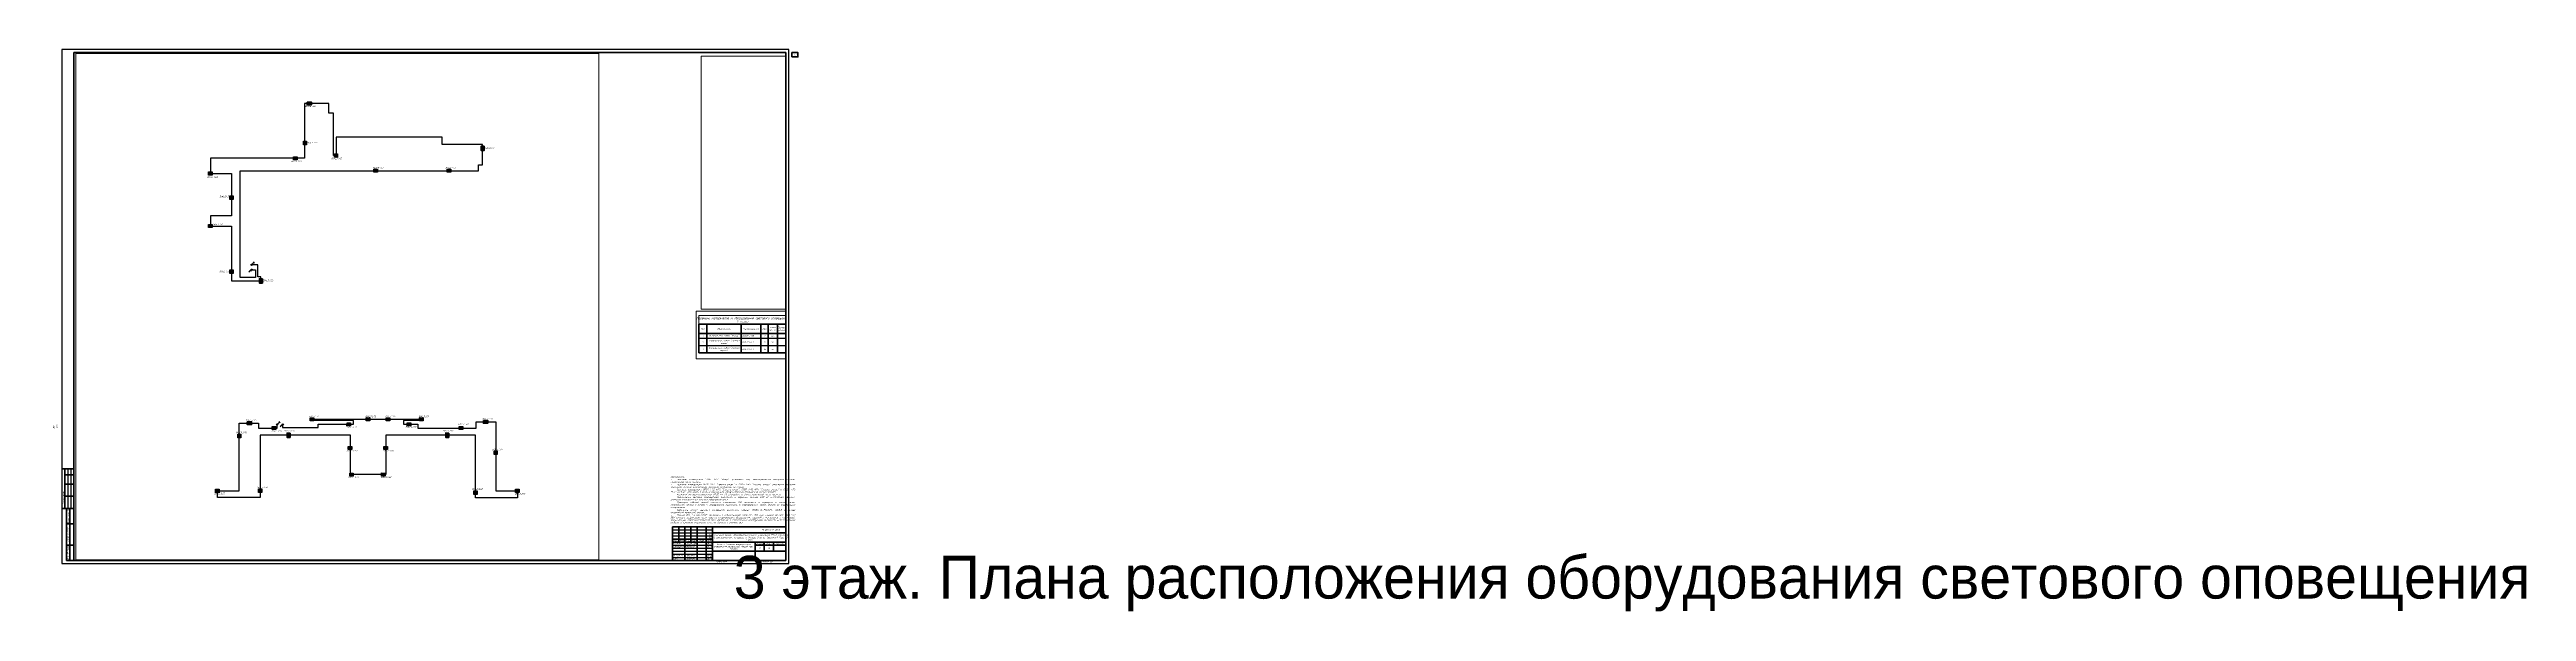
# Paper-space layout '17 Оборудование в запотолочном пространстве на 3 этаже' of a CAD drawing. Extents: x -20 to 4031, y -79 to 841.
# The model-space entities are those that its viewports show. They can reach past a viewport. Long polylines and large blocks are cut down to what shows.
import ezdxf
from ezdxf.enums import TextEntityAlignment as Align

# ---------------------------------------------------------------- set-up
doc = ezdxf.new("R2018")
doc.units = 0
doc.header["$LTSCALE"] = 100
doc.linetypes.add('ACAD_ISO02W100', pattern=[15, 12, -3])
doc.layers.get('Defpoints').update_dxf_attribs({"color": 42})
for name, color, linetype, lineweight in [('00-Штамп', 7, 'Continuous', 0), ('cc_ПС', 6, 'пс  -V-V-V-V-V-V-V-', 30), ('Радио', 5, 'Continuous', 30), ('Текст', 7, 'Continuous', 15)]:
    doc.layers.add(name, color=color, linetype=linetype, lineweight=lineweight)
doc.layers.add('_СОУЭ Оповещение_световое', color=1, linetype='Continuous')
doc.layers.add('ODG - Проводка', color=3, linetype='Continuous')
doc.styles.add('ISOCPEUR', font='isocpeui.ttf', dxfattribs={"height": 250})
doc.styles.add('OlympDesign', font='isocpeui.ttf', dxfattribs={"height": 250})
doc.styles.get("Standard").update_dxf_attribs({"font": 'arial.ttf'})
doc.linetypes.add('пс  -V-V-V-V-V-V-V-', pattern='A,20,-0.2,["V",Standard,S=3,R=0,X=1,Y=-1.5],-5', length=25.2)

# ---------------------------------------------------------------- blocks, each defined once
blk = doc.blocks.new('*U2289')
at = {"linetype": 'Continuous', "lineweight": 25}
for p, q in [((1189, 841), (0, 841)), ((0, 841), (0, 0)), ((1189, 0), (1189, 841)), ((10, 155), (10, 90)), ((15, 155), (15, 90)), ((999, 55), (1064, 55)), ((999, 50), (1064, 50)), ((999, 45), (1064, 45)), ((0, 0), (1189, 0)), ((999, 30), (1064, 30)), ((999, 25), (1064, 25)), ((999, 20), (1064, 20)), ((999, 15), (1064, 15)), ((999, 10), (1064, 10))]:
    blk.add_line(p, q, dxfattribs=at)
at = {"linetype": 'Continuous', "lineweight": 60}
for p, q in [((1184, 836), (20, 836)), ((20, 836), (20, 5)), ((1184, 5), (1184, 836)), ((20, 155), (0, 155)), ((5, 155), (5, 90)), ((20, 145), (5, 145)), ((20, 130), (5, 130)), ((20, 90), (0, 90)), ((20, 110), (5, 110)), ((8, 90), (8, 5)), ((13, 90), (13, 5)), ((8, 65), (20, 65)), ((999, 60), (1184, 60)), ((999, 5), (999, 60)), ((1009, 60), (1009, 35)), ((1019, 60), (1019, 5)), ((1029, 60), (1029, 35)), ((1039, 60), (1039, 5)), ((1054, 60), (1054, 5)), ((1064, 5), (1064, 60)), ((1064, 50), (1184, 50)), ((1184, 5), (1184, 60)), ((8, 30), (20, 30)), ((8, 5), (20, 5)), ((20, 5), (1184, 5)), ((999, 40), (1064, 40)), ((999, 35), (1184, 35)), ((1064, 20), (1184, 20)), ((1134, 35), (1134, 5)), ((1134, 30), (1184, 30)), ((1149, 35), (1149, 20)), ((1164, 35), (1164, 20))]:
    blk.add_line(p, q, dxfattribs=at)
at = {"linetype": 'Continuous', "lineweight": 40}
blk.add_line((1134, 5), (1134, 35), dxfattribs=at)
at = {"lineweight": 60}
blk.add_lwpolyline([(1194, 829), (1204, 829), (1204, 836), (1194, 836)], close=True, dxfattribs=at)
at = {"linetype": 'Continuous', "rotation": 90, "style": 'ISOCPEUR'}
for s, insert, char_height, width, attachment_point in [('20_Главный_специалист_ВК', (-12.5, 176), 2.5, 19, 4), ('01.26', (-12.5, 215), 2.5, 10, 5), ('21_Главный_специалист_ЭОМ', (-7.5, 176), 2.5, 19, 4), ('01.26', (-7.5, 215), 2.5, 10, 5), ('01.26', (-2.5, 215), 2.5, 10, 5), ('Согласовано', (-17.5, 172.5), 3, 35, 5), ('Гл. спец ВК', (-12.5, 156), 2.5, 19, 4), ('Гл. спец ЭОМ', (-7.5, 156), 2.5, 19, 4), ('17_ГАП', (-12.5, 111), 2.5, 19, 4), ('01.26', (-12.5, 150), 2.5, 10, 5), ('19_Главный_конструктор', (-7.5, 111), 2.5, 19, 4), ('01.26', (-7.5, 150), 2.5, 10, 5), ('18_Главный_специалист_ОВ', (-2.5, 111), 2.5, 19, 4), ('01.26', (-2.5, 150), 2.5, 10, 5), ('ГАП', (-12.5, 91), 2.5, 19, 4), ('Гл. констр. ', (-7.5, 91), 2.5, 19, 4), ('Гл. спец ОВ', (-2.5, 91), 2.5, 19, 4), ('Согласовано', (2.5, 107.5), 2.5, 35, 5), ('Взам. инв. №', (10.5, 77.5), 2.5, 25, 5), ('Подп. и дата', (10.5, 47.5), 2.5, 35, 5), ('Инв. № подл.', (10.5, 17.5), 2.5, 25, 5)]:
    blk.add_mtext(s, dxfattribs=dict(at, insert=insert, char_height=char_height, width=width, attachment_point=attachment_point))
at = {"linetype": 'Continuous', "char_height": 2.5, "style": 'ISOCPEUR'}
for s, insert, width, attachment_point in [('Капитальный ремонт общеобразовательного учреждения (ГБОУ «Школа № 429»), расположенного по адресу: г. Москва, 5-ая ул. Соколиной Горы д.14 1 этап', (1124, 42.5), 118.295, 5), ('16-25//Г-Р–СОУЭ', (1174, 55), 110, 6), ('Разраб.', (1000, 32.5), 19, 4), ('Проверил', (1000, 27.5), 19, 4), ('Н. контр.', (1000, 12.5), 19, 4), ('ГИП', (1000, 7.5), 19, 4), ('Силантьев', (1020, 32.5), 19, 4), ('Мурашов', (1020, 27.5), 19, 4), ('Губарева', (1020, 12.5), 19, 4), ('Мурашов', (1020, 7.5), 19, 4), ('06.26', (1055.3, 32.5), 10, 4), ('06.26', (1055.3, 27.5), 10, 4), ('06.26', (1055.3, 12.5), 10, 4), ('06.26', (1055.3, 7.4), 10, 4), ('Копировал', (1078.5, 2.5), 25, 5), ('Р', (1141.5, 25), 15, 5), ('Формат', (1149.5, 2.5), 16, 5)]:
    blk.add_mtext(s, dxfattribs=dict(at, insert=insert, width=width, attachment_point=attachment_point))
at = {"char_height": 2.5, "attachment_point": 5, "style": 'ISOCPEUR'}
for s, insert, width in [('Изм.', (1004, 37.5), 10), ('Кол.уч', (1014, 37.5), 10), ('Лист', (1024, 37.5), 10), ('№док', (1034, 37.5), 10), ('Подп.', (1046.5, 37.5), 15), ('Дата', (1059, 37.5), 10), ('Стадия', (1141.5, 32.5), 15), ('Лист', (1156.5, 32.5), 15), ('Листов', (1174, 32.5), 20)]:
    blk.add_mtext(s, dxfattribs=dict(at, insert=insert, width=width))
at = {"linetype": 'Continuous', "insert": (1099, 27.5), "char_height": 2.5, "width": 68.295, "attachment_point": 5, "line_spacing_factor": 0.8, "style": 'ISOCPEUR'}
blk.add_mtext('Часть 5. Система оповещения и управления эвакуацией людей при пожаре', dxfattribs=at)
at = {"style": 'ISOCPEUR'}
for tag, p in [('Сквозная_нумерация', (1199, 832.5)), ('Форма3_номер_листа', (1156.5, 25)), ('Форма3_количество_листов', (1174, 25))]:
    blk.add_attdef(tag, text='', height=2.5, dxfattribs=at).set_placement(p, align=Align.MIDDLE_CENTER)
blk.add_attdef('Форма3_дополнительный_шифр', text='', height=2.5, dxfattribs=at).set_placement((1174, 55), align=Align.MIDDLE_LEFT)
at = {"lineweight": 30, "flags": 104}
blk.add_attdef('Форма3_наименование_чертежа', text='', height=2.5, dxfattribs=at).set_placement((1099, 12.5), align=Align.MIDDLE_CENTER)
at = {"style": 'ISOCPEUR', "flags": 8}
blk.add_attdef('Формат', (1157.5, 1.5), '', height=2.5, dxfattribs=at)
blk.add_wipeout([(-20, 220), (-0.5, 220), (-0.5, 90), (-20, 90)])
blk = doc.blocks.new('*U148')
at = {"linetype": 'Continuous', "lineweight": 20, "true_color": 0xffffff}
h = blk.add_hatch(color=7, dxfattribs=at)
h.dxf.hatch_style = 1
h.paths.add_polyline_path([(200, -972), (200, 39), (-994, 39), (-994, -972)])
at = {"color": 1, "linetype": 'Continuous', "lineweight": 30}
blk.add_lwpolyline([(-992, 40), (202, 40), (202, -972), (-992, -972)], close=True, dxfattribs=at)
blk.add_lwpolyline([(124, -448, 0, 244, 0), (-364, -448, 0, 0, 0), (-890, -448, 0, 0, 0)], format="xyseb", dxfattribs=at)
at = {"style": 'OlympDesign'}
blk.add_attdef('НУМЕРАЦИЯ', (-1495, 611), '', height=500, dxfattribs=at)
at = {"color": 6, "lineweight": 20, "style": 'OlympDesign', "flags": 1}
for tag, p in [('ПОМЕЩЕНИЕ', (1645, -43)), ('ИД', (2550, -400))]:
    blk.add_attdef(tag, p, '', height=250, dxfattribs=at)
at = {"color": 2, "linetype": 'Continuous', "lineweight": 30, "style": 'OlympDesign', "width": 0.8, "flags": 1}
blk.add_attdef('ID', (2010, -411), '', height=250, dxfattribs=at)
blk = doc.blocks.new('*U149')
at = {"linetype": 'Continuous', "lineweight": 20, "true_color": 0xffffff}
h = blk.add_hatch(color=7, dxfattribs=at)
h.dxf.hatch_style = 1
h.paths.add_polyline_path([(-15, 709), (-15, -223), (1418, -210), (1418, 722)])
at = {"color": 1, "linetype": 'Continuous', "lineweight": 50}
blk.add_lwpolyline([(-15, 709), (1418, 722), (1418, -210), (-15, -223)], close=True, dxfattribs=at)
at = {"color": 1, "linetype": 'Continuous', "lineweight": 30, "insert": (100, 455), "char_height": 300, "attachment_point": 1, "style": 'OlympDesign'}
blk.add_mtext_dynamic_manual_height_columns('ВЫХОД', width=642.49, gutter_width=25, heights=[0], dxfattribs=at)
at = {"style": 'OlympDesign'}
blk.add_attdef('НУМЕРАЦИЯ', (-547, 1004), '', height=500, rotation=90, dxfattribs=at)
at = {"color": 6, "lineweight": 20, "style": 'OlympDesign', "flags": 1}
for tag, p in [('ПОМЕЩЕНИЕ', (1645, -43)), ('ИД', (2550, -400))]:
    blk.add_attdef(tag, p, '', height=250, dxfattribs=at)
blk = doc.blocks.new('*U150')
at = {"linetype": 'Continuous', "lineweight": 20, "true_color": 0xffffff}
h = blk.add_hatch(color=7, dxfattribs=at)
h.dxf.hatch_style = 1
h.paths.add_polyline_path([(200, -972), (200, 39), (-994, 39), (-994, -972)])
at = {"color": 1, "linetype": 'Continuous', "lineweight": 30}
blk.add_lwpolyline([(-992, 40), (202, 40), (202, -972), (-992, -972)], close=True, dxfattribs=at)
blk.add_lwpolyline([(124, -448, 0, 244, 0), (-364, -448, 0, 0, 0), (-890, -448, 0, 0, 0)], format="xyseb", dxfattribs=at)
at = {"style": 'OlympDesign'}
blk.add_attdef('НУМЕРАЦИЯ', (473, 611), '', height=500, dxfattribs=at)
at = {"color": 6, "lineweight": 20, "style": 'OlympDesign', "flags": 1}
for tag, p in [('ПОМЕЩЕНИЕ', (1645, -43)), ('ИД', (2550, -400))]:
    blk.add_attdef(tag, p, '', height=250, dxfattribs=at)
at = {"color": 2, "linetype": 'Continuous', "lineweight": 30, "style": 'OlympDesign', "width": 0.8, "flags": 1}
blk.add_attdef('ID', (2010, -411), '', height=250, dxfattribs=at)
blk = doc.blocks.new('*U151')
at = {"linetype": 'Continuous', "lineweight": 20, "true_color": 0xffffff}
h = blk.add_hatch(color=7, dxfattribs=at)
h.dxf.hatch_style = 1
h.paths.add_polyline_path([(196, -973), (201, 39), (-994, 43), (-998, -968)])
at = {"color": 1, "linetype": 'Continuous', "lineweight": 30}
blk.add_lwpolyline([(-994, 43), (201, 39), (196, -973), (-998, -968)], close=True, dxfattribs=at)
blk.add_lwpolyline([(-889, -440, 0, 244, 0), (-401, -442, 0, 0, 0), (125, -444, 0, 0, 0)], format="xyseb", dxfattribs=at)
at = {"color": 6, "lineweight": 20, "style": 'OlympDesign', "flags": 1}
for tag, p in [('ПОМЕЩЕНИЕ', (1643, -44)), ('ИД', (2549, -401))]:
    blk.add_attdef(tag, p, '', height=250, dxfattribs=at)
at = {"style": 'OlympDesign'}
blk.add_attdef('НУМЕРАЦИЯ', (-1228, -1671), '', height=500, dxfattribs=at)
at = {"color": 2, "linetype": 'Continuous', "lineweight": 30, "style": 'OlympDesign', "width": 0.8, "flags": 1}
blk.add_attdef('ID', (2008, -419), '', height=250, rotation=359.768573, dxfattribs=at)
blk = doc.blocks.new('*U152')
at = {"linetype": 'Continuous', "lineweight": 20, "true_color": 0xffffff}
h = blk.add_hatch(color=7, dxfattribs=at)
h.dxf.hatch_style = 1
h.paths.add_polyline_path([(-15, 709), (-15, -223), (1418, -210), (1418, 722)])
at = {"color": 1, "linetype": 'Continuous', "lineweight": 50}
blk.add_lwpolyline([(-15, 709), (1418, 722), (1418, -210), (-15, -223)], close=True, dxfattribs=at)
at = {"color": 1, "linetype": 'Continuous', "lineweight": 30, "insert": (100, 455), "char_height": 300, "attachment_point": 1, "style": 'OlympDesign'}
blk.add_mtext_dynamic_manual_height_columns('ВЫХОД', width=642.49, gutter_width=25, heights=[0], dxfattribs=at)
at = {"style": 'OlympDesign'}
blk.add_attdef('НУМЕРАЦИЯ', (-527, -1142), '', height=500, rotation=90, dxfattribs=at)
at = {"color": 6, "lineweight": 20, "style": 'OlympDesign', "flags": 1}
for tag, p in [('ПОМЕЩЕНИЕ', (1645, -43)), ('ИД', (2550, -400))]:
    blk.add_attdef(tag, p, '', height=250, dxfattribs=at)
blk = doc.blocks.new('*U158')
at = {"linetype": 'Continuous', "lineweight": 20, "true_color": 0xffffff}
h = blk.add_hatch(color=7, dxfattribs=at)
h.dxf.hatch_style = 1
h.paths.add_polyline_path([(200, -972), (200, 39), (-994, 39), (-994, -972)])
at = {"color": 1, "linetype": 'Continuous', "lineweight": 30}
blk.add_lwpolyline([(-992, 40), (202, 40), (202, -972), (-992, -972)], close=True, dxfattribs=at)
blk.add_lwpolyline([(124, -448, 0, 244, 0), (-364, -448, 0, 0, 0), (-890, -448, 0, 0, 0)], format="xyseb", dxfattribs=at)
at = {"color": 6, "lineweight": 20, "style": 'OlympDesign', "flags": 1}
for tag, p in [('ПОМЕЩЕНИЕ', (1645, -43)), ('ИД', (2550, -400))]:
    blk.add_attdef(tag, p, '', height=250, dxfattribs=at)
at = {"style": 'OlympDesign'}
blk.add_attdef('НУМЕРАЦИЯ', (-1408, -1565), '', height=500, dxfattribs=at)
at = {"color": 2, "linetype": 'Continuous', "lineweight": 30, "style": 'OlympDesign', "width": 0.8, "flags": 1}
blk.add_attdef('ID', (2010, -411), '', height=250, dxfattribs=at)
blk = doc.blocks.new('*U154')
at = {"linetype": 'Continuous', "lineweight": 20, "true_color": 0xffffff}
h = blk.add_hatch(color=7, dxfattribs=at)
h.dxf.hatch_style = 1
h.paths.add_polyline_path([(196, -973), (201, 39), (-994, 43), (-998, -968)])
at = {"color": 1, "linetype": 'Continuous', "lineweight": 30}
blk.add_lwpolyline([(-994, 43), (201, 39), (196, -973), (-998, -968)], close=True, dxfattribs=at)
blk.add_lwpolyline([(-889, -440, 0, 244, 0), (-401, -442, 0, 0, 0), (125, -444, 0, 0, 0)], format="xyseb", dxfattribs=at)
at = {"style": 'OlympDesign'}
blk.add_attdef('НУМЕРАЦИЯ', (-1228, 227), '', height=500, dxfattribs=at)
at = {"color": 6, "lineweight": 20, "style": 'OlympDesign', "flags": 1}
for tag, p in [('ПОМЕЩЕНИЕ', (1643, -44)), ('ИД', (2549, -401))]:
    blk.add_attdef(tag, p, '', height=250, dxfattribs=at)
at = {"color": 2, "linetype": 'Continuous', "lineweight": 30, "style": 'OlympDesign', "width": 0.8, "flags": 1}
blk.add_attdef('ID', (2008, -419), '', height=250, rotation=359.768573, dxfattribs=at)
blk = doc.blocks.new('*U155')
at = {"linetype": 'Continuous', "lineweight": 20, "true_color": 0xffffff}
h = blk.add_hatch(color=7, dxfattribs=at)
h.dxf.hatch_style = 1
h.paths.add_polyline_path([(200, -972), (200, 39), (-994, 39), (-994, -972)])
at = {"color": 1, "linetype": 'Continuous', "lineweight": 30}
blk.add_lwpolyline([(-992, 40), (202, 40), (202, -972), (-992, -972)], close=True, dxfattribs=at)
blk.add_lwpolyline([(124, -448, 0, 244, 0), (-364, -448, 0, 0, 0), (-890, -448, 0, 0, 0)], format="xyseb", dxfattribs=at)
at = {"style": 'OlympDesign'}
blk.add_attdef('НУМЕРАЦИЯ', (-1495, 272), '', height=500, dxfattribs=at)
at = {"color": 6, "lineweight": 20, "style": 'OlympDesign', "flags": 1}
for tag, p in [('ПОМЕЩЕНИЕ', (1645, -43)), ('ИД', (2550, -400))]:
    blk.add_attdef(tag, p, '', height=250, dxfattribs=at)
at = {"color": 2, "linetype": 'Continuous', "lineweight": 30, "style": 'OlympDesign', "width": 0.8, "flags": 1}
blk.add_attdef('ID', (2010, -411), '', height=250, dxfattribs=at)
blk = doc.blocks.new('*U156')
at = {"linetype": 'Continuous', "lineweight": 20, "true_color": 0xffffff}
h = blk.add_hatch(color=7, dxfattribs=at)
h.dxf.hatch_style = 1
h.paths.add_polyline_path([(196, -973), (201, 39), (-994, 43), (-998, -968)])
at = {"color": 1, "linetype": 'Continuous', "lineweight": 30}
blk.add_lwpolyline([(-994, 43), (201, 39), (196, -973), (-998, -968)], close=True, dxfattribs=at)
blk.add_lwpolyline([(-889, -440, 0, 244, 0), (-401, -442, 0, 0, 0), (125, -444, 0, 0, 0)], format="xyseb", dxfattribs=at)
at = {"color": 6, "lineweight": 20, "style": 'OlympDesign', "flags": 1}
for tag, p in [('ПОМЕЩЕНИЕ', (1643, -44)), ('ИД', (2549, -401))]:
    blk.add_attdef(tag, p, '', height=250, dxfattribs=at)
at = {"style": 'OlympDesign'}
blk.add_attdef('НУМЕРАЦИЯ', (-1228, -1595), '', height=500, dxfattribs=at)
at = {"color": 2, "linetype": 'Continuous', "lineweight": 30, "style": 'OlympDesign', "width": 0.8, "flags": 1}
blk.add_attdef('ID', (2008, -419), '', height=250, rotation=359.768573, dxfattribs=at)
blk = doc.blocks.new('*U157')
at = {"linetype": 'Continuous', "lineweight": 20, "true_color": 0xffffff}
h = blk.add_hatch(color=7, dxfattribs=at)
h.dxf.hatch_style = 1
h.paths.add_polyline_path([(200, -972), (200, 39), (-994, 39), (-994, -972)])
at = {"color": 1, "linetype": 'Continuous', "lineweight": 30}
blk.add_lwpolyline([(-992, 40), (202, 40), (202, -972), (-992, -972)], close=True, dxfattribs=at)
blk.add_lwpolyline([(124, -448, 0, 244, 0), (-364, -448, 0, 0, 0), (-890, -448, 0, 0, 0)], format="xyseb", dxfattribs=at)
at = {"color": 6, "lineweight": 20, "style": 'OlympDesign', "flags": 1}
for tag, p in [('ПОМЕЩЕНИЕ', (1645, -43)), ('ИД', (2550, -400))]:
    blk.add_attdef(tag, p, '', height=250, dxfattribs=at)
at = {"style": 'OlympDesign'}
blk.add_attdef('НУМЕРАЦИЯ', (-1495, -1557), '', height=500, dxfattribs=at)
at = {"color": 2, "linetype": 'Continuous', "lineweight": 30, "style": 'OlympDesign', "width": 0.8, "flags": 1}
blk.add_attdef('ID', (2010, -411), '', height=250, dxfattribs=at)
blk = doc.blocks.new('*U165')
at = {"linetype": 'Continuous', "lineweight": 20, "true_color": 0xffffff}
h = blk.add_hatch(color=7, dxfattribs=at)
h.dxf.hatch_style = 1
h.paths.add_polyline_path([(-15, 709), (-15, -223), (1418, -210), (1418, 722)])
at = {"color": 1, "linetype": 'Continuous', "lineweight": 50}
blk.add_lwpolyline([(-15, 709), (1418, 722), (1418, -210), (-15, -223)], close=True, dxfattribs=at)
at = {"color": 1, "linetype": 'Continuous', "lineweight": 30, "insert": (100, 455), "char_height": 300, "attachment_point": 1, "style": 'OlympDesign'}
blk.add_mtext_dynamic_manual_height_columns('ВЫХОД', width=642.49, gutter_width=25, heights=[0], dxfattribs=at)
at = {"style": 'OlympDesign'}
blk.add_attdef('НУМЕРАЦИЯ', (908, 798), '', height=500, rotation=90, dxfattribs=at)
at = {"color": 6, "lineweight": 20, "style": 'OlympDesign', "flags": 1}
for tag, p in [('ПОМЕЩЕНИЕ', (1645, -43)), ('ИД', (2550, -400))]:
    blk.add_attdef(tag, p, '', height=250, dxfattribs=at)
blk = doc.blocks.new('*U162')
at = {"linetype": 'Continuous', "lineweight": 20, "true_color": 0xffffff}
h = blk.add_hatch(color=7, dxfattribs=at)
h.dxf.hatch_style = 1
h.paths.add_polyline_path([(-15, 709), (-15, -223), (1418, -210), (1418, 722)])
at = {"color": 1, "linetype": 'Continuous', "lineweight": 50}
blk.add_lwpolyline([(-15, 709), (1418, 722), (1418, -210), (-15, -223)], close=True, dxfattribs=at)
at = {"color": 1, "linetype": 'Continuous', "lineweight": 30, "insert": (100, 455), "char_height": 300, "attachment_point": 1, "style": 'OlympDesign'}
blk.add_mtext_dynamic_manual_height_columns('ВЫХОД', width=642.49, gutter_width=25, heights=[0], dxfattribs=at)
at = {"style": 'OlympDesign'}
blk.add_attdef('НУМЕРАЦИЯ', (-683, -914), '', height=500, rotation=90, dxfattribs=at)
at = {"color": 6, "lineweight": 20, "style": 'OlympDesign', "flags": 1}
for tag, p in [('ПОМЕЩЕНИЕ', (1645, -43)), ('ИД', (2550, -400))]:
    blk.add_attdef(tag, p, '', height=250, dxfattribs=at)
blk = doc.blocks.new('*U228')
at = {"linetype": 'Continuous', "lineweight": 20, "true_color": 0xffffff}
h = blk.add_hatch(color=7, dxfattribs=at)
h.dxf.hatch_style = 1
h.paths.add_polyline_path([(-15, 709), (-15, -223), (1418, -210), (1418, 722)])
at = {"color": 1, "linetype": 'Continuous', "lineweight": 50}
blk.add_lwpolyline([(-15, 709), (1418, 722), (1418, -210), (-15, -223)], close=True, dxfattribs=at)
at = {"color": 1, "linetype": 'Continuous', "lineweight": 30, "insert": (100, 455), "char_height": 300, "attachment_point": 1, "style": 'OlympDesign'}
blk.add_mtext_dynamic_manual_height_columns('ВЫХОД', width=642.49, gutter_width=25, heights=[0], dxfattribs=at)
at = {"style": 'OlympDesign'}
blk.add_attdef('НУМЕРАЦИЯ', (802, 866), '', height=500, rotation=90, dxfattribs=at)
at = {"color": 6, "lineweight": 20, "style": 'OlympDesign', "flags": 1}
for tag, p in [('ПОМЕЩЕНИЕ', (1645, -43)), ('ИД', (2550, -400))]:
    blk.add_attdef(tag, p, '', height=250, dxfattribs=at)
blk = doc.blocks.new('*U230')
at = {"linetype": 'Continuous', "lineweight": 20, "true_color": 0xffffff}
h = blk.add_hatch(color=7, dxfattribs=at)
h.dxf.hatch_style = 1
h.paths.add_polyline_path([(200, -972), (200, 39), (-994, 39), (-994, -972)])
at = {"color": 1, "linetype": 'Continuous', "lineweight": 30}
blk.add_lwpolyline([(-992, 40), (202, 40), (202, -972), (-992, -972)], close=True, dxfattribs=at)
blk.add_lwpolyline([(124, -448, 0, 244, 0), (-364, -448, 0, 0, 0), (-890, -448, 0, 0, 0)], format="xyseb", dxfattribs=at)
at = {"style": 'OlympDesign'}
blk.add_attdef('НУМЕРАЦИЯ', (404, -158), '', height=500, dxfattribs=at)
at = {"color": 6, "lineweight": 20, "style": 'OlympDesign', "flags": 1}
for tag, p in [('ПОМЕЩЕНИЕ', (1645, -43)), ('ИД', (2550, -400))]:
    blk.add_attdef(tag, p, '', height=250, dxfattribs=at)
at = {"color": 2, "linetype": 'Continuous', "lineweight": 30, "style": 'OlympDesign', "width": 0.8, "flags": 1}
blk.add_attdef('ID', (2010, -411), '', height=250, dxfattribs=at)
blk = doc.blocks.new('*U232')
at = {"linetype": 'Continuous', "lineweight": 20, "true_color": 0xffffff}
h = blk.add_hatch(color=7, dxfattribs=at)
h.dxf.hatch_style = 1
h.paths.add_polyline_path([(200, -972), (200, 39), (-994, 39), (-994, -972)])
at = {"color": 1, "linetype": 'Continuous', "lineweight": 30}
blk.add_lwpolyline([(-992, 40), (202, 40), (202, -972), (-992, -972)], close=True, dxfattribs=at)
blk.add_lwpolyline([(124, -448, 0, 244, 0), (-364, -448, 0, 0, 0), (-890, -448, 0, 0, 0)], format="xyseb", dxfattribs=at)
at = {"color": 6, "lineweight": 20, "style": 'OlympDesign', "flags": 1}
for tag, p in [('ПОМЕЩЕНИЕ', (1645, -43)), ('ИД', (2550, -400))]:
    blk.add_attdef(tag, p, '', height=250, dxfattribs=at)
at = {"style": 'OlympDesign'}
blk.add_attdef('НУМЕРАЦИЯ', (-1474, -1893), '', height=500, dxfattribs=at)
at = {"color": 2, "linetype": 'Continuous', "lineweight": 30, "style": 'OlympDesign', "width": 0.8, "flags": 1}
blk.add_attdef('ID', (2010, -411), '', height=250, dxfattribs=at)
blk = doc.blocks.new('*U231')
at = {"linetype": 'Continuous', "lineweight": 20, "true_color": 0xffffff}
h = blk.add_hatch(color=7, dxfattribs=at)
h.dxf.hatch_style = 1
h.paths.add_polyline_path([(200, -972), (200, 39), (-994, 39), (-994, -972)])
at = {"color": 1, "linetype": 'Continuous', "lineweight": 30}
blk.add_lwpolyline([(-992, 40), (202, 40), (202, -972), (-992, -972)], close=True, dxfattribs=at)
blk.add_lwpolyline([(124, -448, 0, 244, 0), (-364, -448, 0, 0, 0), (-890, -448, 0, 0, 0)], format="xyseb", dxfattribs=at)
at = {"color": 6, "lineweight": 20, "style": 'OlympDesign', "flags": 1}
for tag, p in [('ПОМЕЩЕНИЕ', (1645, -43)), ('ИД', (2550, -400))]:
    blk.add_attdef(tag, p, '', height=250, dxfattribs=at)
at = {"style": 'OlympDesign'}
blk.add_attdef('НУМЕРАЦИЯ', (-566, -4381), '', height=500, dxfattribs=at)
at = {"color": 2, "linetype": 'Continuous', "lineweight": 30, "style": 'OlympDesign', "width": 0.8, "flags": 1}
blk.add_attdef('ID', (2010, -411), '', height=250, dxfattribs=at)
blk = doc.blocks.new('*U229')
at = {"linetype": 'Continuous', "lineweight": 20, "true_color": 0xffffff}
h = blk.add_hatch(color=7, dxfattribs=at)
h.dxf.hatch_style = 1
h.paths.add_polyline_path([(200, -972), (200, 39), (-994, 39), (-994, -972)])
at = {"color": 1, "linetype": 'Continuous', "lineweight": 30}
blk.add_lwpolyline([(-992, 40), (202, 40), (202, -972), (-992, -972)], close=True, dxfattribs=at)
blk.add_lwpolyline([(124, -448, 0, 244, 0), (-364, -448, 0, 0, 0), (-890, -448, 0, 0, 0)], format="xyseb", dxfattribs=at)
at = {"color": 6, "lineweight": 20, "style": 'OlympDesign', "flags": 1}
for tag, p in [('ПОМЕЩЕНИЕ', (1645, -43)), ('ИД', (2550, -400))]:
    blk.add_attdef(tag, p, '', height=250, dxfattribs=at)
at = {"style": 'OlympDesign'}
blk.add_attdef('НУМЕРАЦИЯ', (-243, -4406), '', height=500, dxfattribs=at)
at = {"color": 2, "linetype": 'Continuous', "lineweight": 30, "style": 'OlympDesign', "width": 0.8, "flags": 1}
blk.add_attdef('ID', (2010, -411), '', height=250, dxfattribs=at)
blk = doc.blocks.new('*U234')
at = {"linetype": 'Continuous', "lineweight": 20, "true_color": 0xffffff}
h = blk.add_hatch(color=7, dxfattribs=at)
h.dxf.hatch_style = 1
h.paths.add_polyline_path([(200, -972), (200, 39), (-994, 39), (-994, -972)])
at = {"color": 1, "linetype": 'Continuous', "lineweight": 30}
blk.add_lwpolyline([(-992, 40), (202, 40), (202, -972), (-992, -972)], close=True, dxfattribs=at)
blk.add_lwpolyline([(124, -448, 0, 244, 0), (-364, -448, 0, 0, 0), (-890, -448, 0, 0, 0)], format="xyseb", dxfattribs=at)
at = {"color": 6, "lineweight": 20, "style": 'OlympDesign', "flags": 1}
for tag, p in [('ПОМЕЩЕНИЕ', (1645, -43)), ('ИД', (2550, -400))]:
    blk.add_attdef(tag, p, '', height=250, dxfattribs=at)
at = {"style": 'OlympDesign'}
blk.add_attdef('НУМЕРАЦИЯ', (-569, -1109), '', height=500, dxfattribs=at)
at = {"color": 2, "linetype": 'Continuous', "lineweight": 30, "style": 'OlympDesign', "width": 0.8, "flags": 1}
blk.add_attdef('ID', (2010, -411), '', height=250, dxfattribs=at)
blk = doc.blocks.new('*U235')
at = {"linetype": 'Continuous', "lineweight": 20, "true_color": 0xffffff}
h = blk.add_hatch(color=7, dxfattribs=at)
h.dxf.hatch_style = 1
h.paths.add_polyline_path([(200, -972), (200, 39), (-994, 39), (-994, -972)])
at = {"color": 1, "linetype": 'Continuous', "lineweight": 30}
blk.add_lwpolyline([(-992, 40), (202, 40), (202, -972), (-992, -972)], close=True, dxfattribs=at)
blk.add_lwpolyline([(124, -448, 0, 244, 0), (-364, -448, 0, 0, 0), (-890, -448, 0, 0, 0)], format="xyseb", dxfattribs=at)
at = {"style": 'OlympDesign'}
blk.add_attdef('НУМЕРАЦИЯ', (-1622, 1062), '', height=500, dxfattribs=at)
at = {"color": 6, "lineweight": 20, "style": 'OlympDesign', "flags": 1}
for tag, p in [('ПОМЕЩЕНИЕ', (1645, -43)), ('ИД', (2550, -400))]:
    blk.add_attdef(tag, p, '', height=250, dxfattribs=at)
at = {"color": 2, "linetype": 'Continuous', "lineweight": 30, "style": 'OlympDesign', "width": 0.8, "flags": 1}
blk.add_attdef('ID', (2010, -411), '', height=250, dxfattribs=at)
blk = doc.blocks.new('*U233')
at = {"linetype": 'Continuous', "lineweight": 20, "true_color": 0xffffff}
h = blk.add_hatch(color=7, dxfattribs=at)
h.dxf.hatch_style = 1
h.paths.add_polyline_path([(200, -972), (200, 39), (-994, 39), (-994, -972)])
at = {"color": 1, "linetype": 'Continuous', "lineweight": 30}
blk.add_lwpolyline([(-992, 40), (202, 40), (202, -972), (-992, -972)], close=True, dxfattribs=at)
blk.add_lwpolyline([(124, -448, 0, 244, 0), (-364, -448, 0, 0, 0), (-890, -448, 0, 0, 0)], format="xyseb", dxfattribs=at)
at = {"color": 6, "lineweight": 20, "style": 'OlympDesign', "flags": 1}
for tag, p in [('ПОМЕЩЕНИЕ', (1645, -43)), ('ИД', (2550, -400))]:
    blk.add_attdef(tag, p, '', height=250, dxfattribs=at)
at = {"style": 'OlympDesign'}
blk.add_attdef('НУМЕРАЦИЯ', (-1751, -1698), '', height=500, dxfattribs=at)
at = {"color": 2, "linetype": 'Continuous', "lineweight": 30, "style": 'OlympDesign', "width": 0.8, "flags": 1}
blk.add_attdef('ID', (2010, -411), '', height=250, dxfattribs=at)
blk = doc.blocks.new('*U120')
at = {"layer": 'ODG - Проводка'}
h = blk.add_hatch(color=0, dxfattribs=at)
edge = h.paths.add_edge_path()
edge.add_arc((0, 0), 50, 0, 360)
at = {"layer": 'ODG - Проводка', "color": 0}
for points in [[(0, 0), (212, 212)], [(35, 35), (85, 122)], [(35, 35), (122, 85)]]:
    blk.add_lwpolyline(points, dxfattribs=at)
blk.add_circle((0, 0), 50, dxfattribs=at)
blk = doc.blocks.new('*U181')
at = {"linetype": 'Continuous', "lineweight": 20, "true_color": 0xffffff}
h = blk.add_hatch(color=7, dxfattribs=at)
h.dxf.hatch_style = 1
h.paths.add_polyline_path([(200, -972), (200, 39), (-994, 39), (-994, -972)])
at = {"color": 1, "linetype": 'Continuous', "lineweight": 30}
blk.add_lwpolyline([(-992, 40), (202, 40), (202, -972), (-992, -972)], close=True, dxfattribs=at)
blk.add_lwpolyline([(124, -448, 0, 244, 0), (-364, -448, 0, 0, 0), (-890, -448, 0, 0, 0)], format="xyseb", dxfattribs=at)
at = {"color": 6, "lineweight": 20, "style": 'OlympDesign', "flags": 1}
for tag, p in [('ПОМЕЩЕНИЕ', (1645, -43)), ('ИД', (2550, -400))]:
    blk.add_attdef(tag, p, '', height=250, dxfattribs=at)
at = {"style": 'OlympDesign'}
blk.add_attdef('НУМЕРАЦИЯ', (-1495, -1640), '', height=500, dxfattribs=at)
at = {"color": 2, "linetype": 'Continuous', "lineweight": 30, "style": 'OlympDesign', "width": 0.8, "flags": 1}
blk.add_attdef('ID', (2010, -411), '', height=250, dxfattribs=at)
blk = doc.blocks.new('*U180')
at = {"linetype": 'Continuous', "lineweight": 20, "true_color": 0xffffff}
h = blk.add_hatch(color=7, dxfattribs=at)
h.dxf.hatch_style = 1
h.paths.add_polyline_path([(196, -973), (201, 39), (-994, 43), (-998, -968)])
at = {"color": 1, "linetype": 'Continuous', "lineweight": 30}
blk.add_lwpolyline([(-994, 43), (201, 39), (196, -973), (-998, -968)], close=True, dxfattribs=at)
blk.add_lwpolyline([(-889, -440, 0, 244, 0), (-401, -442, 0, 0, 0), (125, -444, 0, 0, 0)], format="xyseb", dxfattribs=at)
at = {"color": 6, "lineweight": 20, "style": 'OlympDesign', "flags": 1}
for tag, p in [('ПОМЕЩЕНИЕ', (1643, -44)), ('ИД', (2549, -401))]:
    blk.add_attdef(tag, p, '', height=250, dxfattribs=at)
at = {"style": 'OlympDesign'}
blk.add_attdef('НУМЕРАЦИЯ', (-1228, -1559), '', height=500, dxfattribs=at)
at = {"color": 2, "linetype": 'Continuous', "lineweight": 30, "style": 'OlympDesign', "width": 0.8, "flags": 1}
blk.add_attdef('ID', (2008, -419), '', height=250, rotation=359.768573, dxfattribs=at)
blk = doc.blocks.new('*U183')
at = {"linetype": 'Continuous', "lineweight": 20, "true_color": 0xffffff}
h = blk.add_hatch(color=7, dxfattribs=at)
h.dxf.hatch_style = 1
h.paths.add_polyline_path([(196, -973), (201, 39), (-994, 43), (-998, -968)])
at = {"color": 1, "linetype": 'Continuous', "lineweight": 30}
blk.add_lwpolyline([(-994, 43), (201, 39), (196, -973), (-998, -968)], close=True, dxfattribs=at)
blk.add_lwpolyline([(-889, -440, 0, 244, 0), (-401, -442, 0, 0, 0), (125, -444, 0, 0, 0)], format="xyseb", dxfattribs=at)
at = {"color": 6, "lineweight": 20, "style": 'OlympDesign', "flags": 1}
for tag, p in [('ПОМЕЩЕНИЕ', (1643, -44)), ('ИД', (2549, -401))]:
    blk.add_attdef(tag, p, '', height=250, dxfattribs=at)
at = {"style": 'OlympDesign'}
blk.add_attdef('НУМЕРАЦИЯ', (-1228, -1580), '', height=500, dxfattribs=at)
at = {"color": 2, "linetype": 'Continuous', "lineweight": 30, "style": 'OlympDesign', "width": 0.8, "flags": 1}
blk.add_attdef('ID', (2008, -419), '', height=250, rotation=359.768573, dxfattribs=at)
blk = doc.blocks.new('*U182')
at = {"linetype": 'Continuous', "lineweight": 20, "true_color": 0xffffff}
h = blk.add_hatch(color=7, dxfattribs=at)
h.dxf.hatch_style = 1
h.paths.add_polyline_path([(200, -972), (200, 39), (-994, 39), (-994, -972)])
at = {"color": 1, "linetype": 'Continuous', "lineweight": 30}
blk.add_lwpolyline([(-992, 40), (202, 40), (202, -972), (-992, -972)], close=True, dxfattribs=at)
blk.add_lwpolyline([(124, -448, 0, 244, 0), (-364, -448, 0, 0, 0), (-890, -448, 0, 0, 0)], format="xyseb", dxfattribs=at)
at = {"color": 6, "lineweight": 20, "style": 'OlympDesign', "flags": 1}
for tag, p in [('ПОМЕЩЕНИЕ', (1645, -43)), ('ИД', (2550, -400))]:
    blk.add_attdef(tag, p, '', height=250, dxfattribs=at)
at = {"style": 'OlympDesign'}
blk.add_attdef('НУМЕРАЦИЯ', (-1495, -1597), '', height=500, dxfattribs=at)
at = {"color": 2, "linetype": 'Continuous', "lineweight": 30, "style": 'OlympDesign', "width": 0.8, "flags": 1}
blk.add_attdef('ID', (2010, -411), '', height=250, dxfattribs=at)
blk = doc.blocks.new('*U118')
at = {"layer": 'ODG - Проводка'}
h = blk.add_hatch(color=0, dxfattribs=at)
edge = h.paths.add_edge_path()
edge.add_arc((0, 0), 50, 0, 360)
at = {"layer": 'ODG - Проводка', "color": 0}
for points in [[(-212, -212), (0, 0)], [(-212, -212), (-162, -126)], [(-212, -212), (-126, -162)]]:
    blk.add_lwpolyline(points, dxfattribs=at)
blk.add_circle((0, 0), 50, dxfattribs=at)
blk = doc.blocks.new('*T2353')
at = {"color": 0, "lineweight": 50, "transparency": 16777216}
for p, q in [((0, -1410), (14195, -1410)), ((0, -1410), (0, -6110)), ((0, -2910), (14195, -2910)), ((1300, -1410), (1300, -6110)), ((6919, -1410), (6919, -6110)), ((10139, -1410), (10139, -6110)), ((11339, -1410), (11339, -6110)), ((12839, -1410), (12839, -6110)), ((14195, -1410), (14195, -6110)), ((0, -6110), (14195, -6110))]:
    blk.add_line(p, q, dxfattribs=at)
at = {"color": 0, "lineweight": -2, "transparency": 16777216}
for p, q in [((0, -3710), (12839, -3710)), ((0, -4910), (12839, -4910))]:
    blk.add_line(p, q, dxfattribs=at)
at = {"color": 0, "transparency": 16777216}
for p, q in [((12839, -3710), (14195, -3710)), ((12839, -4910), (14195, -4910))]:
    blk.add_line(p, q, dxfattribs=at)
at = {"layer": 'Defpoints', "color": 8, "linetype": 'ByBlock', "lineweight": 0, "transparency": 16777216}
for p, q in [((0, 0), (14195, 0)), ((0, 0), (0, -1410)), ((14195, 0), (14195, -1410))]:
    blk.add_line(p, q, dxfattribs=at)
at = {"color": 0, "transparency": 16777216, "style": 'OlympDesign'}
for s, insert, char_height, width, attachment_point in [('Перечень материалов и оборудования светового оповещения 3 этажа', (7097, -705), 350, 13794.54, 5), ('Поз.', (650, -2160), 250, 900, 5), ('1', (650, -3310), 250, 900, 5), ('Оповещатель табло "Стрелка влево"', (4110, -4310), 250, 5219.44, 5), ('Оповещатель табло "Выход"', (4110, -3310), 250, 5219.44, 5), ('Обозначение', (4110, -2160), 250, 5219.44, 5), ('ОПОП 1-R3', (7119, -3310), 250, 2819.56, 4), ('Наименование', (8529, -2160), 250, 2819.56, 5), ('Кол.', (10739, -2160), 250, 800, 5), ('7', (10739, -3310), 250, 800, 5), ('Масса ед., кг', (12089, -2160), 250, 1100, 5), ('шт.', (12089, -3310), 250, 1100, 5), ('Приме- чание', (13517, -2160), 250, 955.55, 5), ('3', (650, -5510), 250, 900, 5), ('2', (650, -4310), 250, 900, 5), ('Оповещатель табло "Стрелка вправо"', (4110, -5510), 250, 5219.44, 5), ('ОПОП 1-R3', (7119, -4310), 250, 2819.56, 4), ('ОПОП 1-R3', (7119, -5510), 250, 2819.56, 4), ('18', (10739, -5510), 250, 800, 5), ('9', (10739, -4310), 250, 800, 5), ('шт.', (12089, -4310), 250, 1100, 5), ('шт.', (12089, -5510), 250, 1100, 5)]:
    blk.add_mtext(s, dxfattribs=dict(at, insert=insert, char_height=char_height, width=width, attachment_point=attachment_point))

msp = doc.modelspace()

# ---------------------------------------------------------------- linework, layer by layer
at = {"layer": 'cc_ПС', "color": 1, "linetype": 'ACAD_ISO02W100', "lineweight": 30, "ltscale": 30}
for points in [[(587769.133943, -230199.233807), (588406.135561, -230199.233807), (588406.135561, -231480.517416), (585918.750389, -231480.517416), (585918.750389, -214015.002851), (624900.681991, -214015.002851), (624900.681991, -213070.416032), (625556.084787, -213070.416032), (625556.084787, -209727.813447), (618957.526024, -209727.813447), (618957.526024, -208504.565974), (601586.3786, -208504.565974), (601586.3786, -211517.879364), (601142.892271, -211517.879364), (601142.892271, -204580.34268), (600396.788372, -204580.34268), (600396.788372, -203001.049712), (596421.860787, -203001.049712), (596421.860787, -211970.76463), (581039.25516, -211970.76463), (581039.255113, -214455.941624), (584492.132184, -214455.941624), (584492.132184, -221410.83713), (581039.255113, -221410.83713), (581039.255113, -223055.941348), (584492.132184, -223055.941348), (584492.132184, -232038.584583), (589296.137181, -232038.584583), (589296.137181, -231364.408443), (588780.631787, -231364.408443), (588780.631787, -229394.29574), (587769.133943, -229394.29574)], [(592844.417797, -255512.382671), (592844.417797, -256024.744209), (598637.914058, -256024.744209), (598637.914058, -255506.959586), (604451.325249, -255506.959586), (604451.325249, -254898.301352), (597653.60085, -254898.301352), (597653.60085, -254689.321793), (615650.082082, -254689.321793), (615650.082082, -254865.797628), (612632.142209, -254865.797628), (612632.142209, -255505.755877), (614962.561053, -255505.755877), (614962.561053, -256126.964957), (624510.431985, -256126.964957), (624510.431985, -255089.350291), (627692.648043, -255089.350291), (627692.648043, -266394.54799), (631237.273909, -266394.54799), (631237.273909, -267562.776562), (624387.193234, -267562.776562), (624387.193234, -257281.102297), (609721.248039, -257281.102297), (609721.248039, -263716.694374), (603957.065722, -263716.694374), (603957.065722, -257289.691858), (589181.440208, -257289.691858), (589181.440208, -267508.206295), (582172.260055, -267508.206295), (582172.260055, -266386.694321), (585747.193234, -266395.755825), (585747.193234, -255306.05509), (588918.994201, -255306.05509), (588918.994201, -256128.168667), (591963.334669, -256128.168667), (591963.334669, -255512.382671)]]:
    msp.add_lwpolyline(points, dxfattribs=at)

# ---------------------------------------------------------------- block references
msp.add_blockref('*T2353', (572469.316721, -292911.740376))
at = {"layer": '_СОУЭ Оповещение_световое', "color": 4}
ref = msp.add_blockref('*U162', (596855.185414, -203122.572129), dxfattribs=dict(at, xscale=0.4999999999999984, yscale=0.4999999999999984, zscale=0.4999999999999984, rotation=359.4723474880294))
ref.add_attrib('НУМЕРАЦИЯ', 'BIAL5.1.46', (596509.429109, -203576.16878), dxfattribs={"layer": '00-Штамп', "color": 7, "height": 250, "style": 'OlympDesign'})
ref = msp.add_blockref('*U234', (596259.197022, -209261.615873), dxfattribs=dict(at, xscale=0.5, yscale=0.5, zscale=0.5, rotation=90))
ref.add_attrib('НУМЕРАЦИЯ', 'BIAL5.1.47', (596813.789429, -209546.256932), dxfattribs={"layer": '00-Штамп', "color": 7, "height": 250, "style": 'OlympDesign'})
ref = msp.add_blockref('*U165', (625434.56237, -209993.809665), dxfattribs=dict(at, xscale=0.4999999999999983, yscale=0.4999999999999983, zscale=0.4999999999999983, rotation=269.4723474880294))
ref.add_attrib('НУМЕРАЦИЯ', 'BIAL5.1.44', (625829.56192, -210451.701825), dxfattribs={"layer": '00-Штамп', "color": 7, "height": 250, "style": 'OlympDesign'})
ref = msp.add_blockref('*U232', (581236.622929, -214232.068523), dxfattribs=dict(at, xscale=0.5, yscale=0.5, zscale=0.5))
ref.add_attrib('НУМЕРАЦИЯ', 'BIAL5.1.49', (580499.804492, -215178.688622), dxfattribs={"layer": '00-Штамп', "color": 7, "height": 250, "style": 'OlympDesign'})
ref = msp.add_blockref('*U233', (595108.589825, -211737.830026), dxfattribs=dict(at, xscale=0.5, yscale=0.5, zscale=0.5))
ref.add_attrib('НУМЕРАЦИЯ', 'BIAL5.1.48', (594233.181563, -212586.826829), dxfattribs={"layer": '00-Штамп', "color": 7, "height": 250, "style": 'OlympDesign'})
ref = msp.add_blockref('*U235', (601353.443995, -211320.511595), dxfattribs=dict(at, xscale=0.5, yscale=0.5, zscale=0.5, rotation=90))
ref.add_attrib('НУМЕРАЦИЯ', 'BIAL5.1.45', (600822.208506, -212131.729615), dxfattribs={"layer": '00-Штамп', "color": 7, "height": 250, "style": 'OlympDesign'})
ref = msp.add_blockref('*U154', (608242.152401, -213782.617734), dxfattribs=dict(at, xscale=0.5, yscale=0.5, zscale=0.5))
ref.add_attrib('НУМЕРАЦИЯ', 'BIAL5.1.42', (607627.98279, -213669.227045), dxfattribs={"layer": '00-Штамп', "color": 7, "height": 250, "style": 'OlympDesign'})
ref = msp.add_blockref('*U155', (620236.622882, -213782.068246), dxfattribs=dict(at, xscale=0.5, yscale=0.5, zscale=0.5))
ref.add_attrib('НУМЕРАЦИЯ', 'BIAL5.1.43', (619489.090973, -213646.157553), dxfattribs={"layer": '00-Штамп', "color": 7, "height": 250, "style": 'OlympDesign'})
ref = msp.add_blockref('*U231', (584725.066788, -218632.252736), dxfattribs=dict(at, xscale=0.5, yscale=0.5, zscale=0.5, rotation=270))
ref.add_attrib('НУМЕРАЦИЯ', 'BIAL5.1.50', (582534.612889, -218349.396319), dxfattribs={"layer": '00-Штамп', "color": 7, "height": 250, "style": 'OlympDesign'})
ref = msp.add_blockref('*U230', (581236.622929, -222832.068246), dxfattribs=dict(at, xscale=0.5, yscale=0.5, zscale=0.5))
ref.add_attrib('НУМЕРАЦИЯ', 'BIAL5.1.51', (581438.78466, -222910.859129), dxfattribs={"layer": '00-Штамп', "color": 7, "height": 250, "style": 'OlympDesign'})
ref = msp.add_blockref('*U229', (584725.06623, -230734.593035), dxfattribs=dict(at, xscale=0.5, yscale=0.5, zscale=0.5, rotation=270))
ref.add_attrib('НУМЕРАЦИЯ', 'BIAL5.1.52', (582522.120956, -230612.905314), dxfattribs={"layer": '00-Штамп', "color": 7, "height": 250, "style": 'OlympDesign'})
ref = msp.add_blockref('*U228', (589174.614764, -231688.809665), dxfattribs=dict(at, xscale=0.4999999999999982, yscale=0.4999999999999982, zscale=0.4999999999999982, rotation=269.4723474880294))
ref.add_attrib('НУМЕРАЦИЯ', 'BIAL5.1.53', (589603.810421, -232093.991215), dxfattribs={"layer": '00-Штамп', "color": 7, "height": 250, "style": 'OlympDesign'})
ref = msp.add_blockref('*U149', (587060.247022, -255427.577507), dxfattribs=dict(at, xscale=0.4999999999999997, yscale=0.4999999999999997, zscale=0.4999999999999997, rotation=359.4723474880294))
ref.add_attrib('НУМЕРАЦИЯ', 'BIAL5.2.55', (586791.538998, -254923.163395), dxfattribs={"layer": '00-Штамп', "color": 7, "height": 250, "style": 'OlympDesign'})
ref = msp.add_blockref('*U155', (597850.96862, -254467.068246), dxfattribs=dict(at, xscale=0.5, yscale=0.5, zscale=0.5))
ref.add_attrib('НУМЕРАЦИЯ', 'BIAL5.2.74', (597103.43671, -254331.157553), dxfattribs={"layer": '00-Штамп', "color": 7, "height": 250, "style": 'OlympDesign'})
ref = msp.add_blockref('*U154', (606996.5906, -254467.60714), dxfattribs=dict(at, xscale=0.5, yscale=0.5, zscale=0.5))
ref.add_attrib('НУМЕРАЦИЯ', 'BIAL5.2.73', (606382.42099, -254354.216451), dxfattribs={"layer": '00-Штамп', "color": 7, "height": 250, "style": 'OlympDesign'})
ref = msp.add_blockref('*U155', (610290.18449, -254467.068246), dxfattribs=dict(at, xscale=0.5, yscale=0.5, zscale=0.5))
ref.add_attrib('НУМЕРАЦИЯ', 'BIAL5.2.72', (609542.652581, -254331.157553), dxfattribs={"layer": '00-Штамп', "color": 7, "height": 250, "style": 'OlympDesign'})
ref = msp.add_blockref('*U154', (615719.241339, -254467.60714), dxfattribs=dict(at, xscale=0.5, yscale=0.5, zscale=0.5))
ref.add_attrib('НУМЕРАЦИЯ', 'BIAL5.2.71', (615105.071729, -254354.216451), dxfattribs={"layer": '00-Штамп', "color": 7, "height": 250, "style": 'OlympDesign'})
ref = msp.add_blockref('*U149', (625685.26222, -255210.872708), dxfattribs=dict(at, xscale=0.4999999999999998, yscale=0.4999999999999998, zscale=0.4999999999999998, rotation=359.4723474880294))
ref.add_attrib('НУМЕРАЦИЯ', 'BIAL5.2.68', (625416.554196, -254706.458597), dxfattribs={"layer": '00-Штамп', "color": 7, "height": 250, "style": 'OlympDesign'})
ref = msp.add_blockref('*U150', (585514.258629, -257217.933894), dxfattribs=dict(at, xscale=0.5, yscale=0.5, zscale=0.5, rotation=90))
ref.add_attrib('НУМЕРАЦИЯ', 'BIAL5.2.56', (585208.934975, -256981.524669), dxfattribs={"layer": '00-Штамп', "color": 7, "height": 250, "style": 'OlympDesign'})
ref = msp.add_blockref('*U151', (591639.173338, -255894.565121), dxfattribs=dict(at, xscale=0.5, yscale=0.5, zscale=0.5))
ref.add_attrib('НУМЕРАЦИЯ', 'BIAL5.2.54', (591025.003728, -256730.137831), dxfattribs={"layer": '00-Штамп', "color": 7, "height": 250, "style": 'OlympDesign'})
ref = msp.add_blockref('*U152', (593700.964652, -256935.622159), dxfattribs=dict(at, xscale=0.4999999999999994, yscale=0.4999999999999994, zscale=0.4999999999999994, rotation=269.4723474880294))
ref.add_attrib('НУМЕРАЦИЯ', 'BIAL5.2.59', (593132.54385, -256666.914135), dxfattribs={"layer": '00-Штамп', "color": 7, "height": 250, "style": 'OlympDesign'})
ref = msp.add_blockref('*U156', (603873.474238, -255273.356041), dxfattribs=dict(at, xscale=0.5, yscale=0.5, zscale=0.5))
ref.add_attrib('НУМЕРАЦИЯ', 'BIAL5.2.75', (603259.304628, -256070.642131), dxfattribs={"layer": '00-Штамп', "color": 7, "height": 250, "style": 'OlympDesign'})
ref = msp.add_blockref('*U182', (604045.368224, -259142.821272), dxfattribs=dict(at, xscale=0.5, yscale=0.5, zscale=0.5))
ref.add_attrib('НУМЕРАЦИЯ', 'BIAL5.2.60', (603297.836315, -259941.503898), dxfattribs={"layer": '00-Штамп', "color": 7, "height": 250, "style": 'OlympDesign'})
ref = msp.add_blockref('*U183', (609921.965086, -259143.349154), dxfattribs=dict(at, xscale=0.5, yscale=0.5, zscale=0.5))
ref.add_attrib('НУМЕРАЦИЯ', 'BIAL5.2.63', (609307.795476, -259933.257895), dxfattribs={"layer": '00-Штамп', "color": 7, "height": 250, "style": 'OlympDesign'})
ref = msp.add_blockref('*U157', (613707.32911, -255272.821272), dxfattribs=dict(at, xscale=0.5, yscale=0.5, zscale=0.5))
ref.add_attrib('НУМЕРАЦИЯ', 'BIAL5.2.70', (612959.7972, -256051.188714), dxfattribs={"layer": '00-Штамп', "color": 7, "height": 250, "style": 'OlympDesign'})
ref = msp.add_blockref('*U152', (619649.623955, -256931.327379), dxfattribs=dict(at, xscale=0.4999999999999996, yscale=0.4999999999999996, zscale=0.4999999999999996, rotation=269.4723474880294))
ref.add_attrib('НУМЕРАЦИЯ', 'BIAL5.2.64', (619081.203153, -256662.619355), dxfattribs={"layer": '00-Штамп', "color": 7, "height": 250, "style": 'OlympDesign'})
ref = msp.add_blockref('*U148', (622216.68449, -255894.030353), dxfattribs=dict(at, xscale=0.5, yscale=0.5, zscale=0.5))
ref.add_attrib('НУМЕРАЦИЯ', 'BIAL5.2.69', (621469.152581, -255588.706699), dxfattribs={"layer": '00-Штамп', "color": 7, "height": 250, "style": 'OlympDesign'})
ref = msp.add_blockref('*U151', (627923.840044, -260352.419792), dxfattribs=dict(at, xscale=0.5, yscale=0.5, zscale=0.5, rotation=270))
ref.add_attrib('НУМЕРАЦИЯ', 'BIAL5.2.67', (627088.267334, -259738.250181), dxfattribs={"layer": '00-Штамп', "color": 7, "height": 250, "style": 'OlympDesign'})
ref = msp.add_blockref('*U158', (582354.18449, -266162.82122), dxfattribs=dict(at, xscale=0.5, yscale=0.5, zscale=0.5))
ref.add_attrib('НУМЕРАЦИЯ', 'BIAL5.2.57', (581650.337789, -266945.346204), dxfattribs={"layer": '00-Штамп', "color": 7, "height": 250, "style": 'OlympDesign'})
ref = msp.add_blockref('*U150', (588948.505603, -266190.037691), dxfattribs=dict(at, xscale=0.5, yscale=0.5, zscale=0.5, rotation=90))
ref.add_attrib('НУМЕРАЦИЯ', 'BIAL5.2.58', (588643.181949, -265953.628465), dxfattribs={"layer": '00-Штамп', "color": 7, "height": 250, "style": 'OlympDesign'})
ref = msp.add_blockref('*U181', (604308.430651, -263492.821272), dxfattribs=dict(at, xscale=0.5, yscale=0.5, zscale=0.5))
ref.add_attrib('НУМЕРАЦИЯ', 'BIAL5.2.61', (603560.898742, -264312.978397), dxfattribs={"layer": '00-Штамп', "color": 7, "height": 250, "style": 'OlympDesign'})
ref = msp.add_blockref('*U180', (609495.123783, -263493.356041), dxfattribs=dict(at, xscale=0.5, yscale=0.5, zscale=0.5))
ref.add_attrib('НУМЕРАЦИЯ', 'BIAL5.2.62', (608880.954172, -264272.856245), dxfattribs={"layer": '00-Штамп', "color": 7, "height": 250, "style": 'OlympDesign'})
ref = msp.add_blockref('*U150', (624154.258629, -266473.208361), dxfattribs=dict(at, xscale=0.5, yscale=0.5, zscale=0.5, rotation=90))
ref.add_attrib('НУМЕРАЦИЯ', 'BIAL5.2.65', (623848.934975, -266236.799136), dxfattribs={"layer": '00-Штамп', "color": 7, "height": 250, "style": 'OlympDesign'})
ref = msp.add_blockref('*U151', (631437.548411, -266163.355989), dxfattribs=dict(at, xscale=0.5, yscale=0.5, zscale=0.5))
ref.add_attrib('НУМЕРАЦИЯ', 'BIAL5.2.66', (630823.3788, -266998.928698), dxfattribs={"layer": '00-Штамп', "color": 7, "height": 250, "style": 'OlympDesign'})
at = {"layer": 'Радио', "xscale": 2, "yscale": 2, "zscale": 2, "rotation": 178.7329526101915}
for name, p in [('*U120', (587769.133943, -230199.233807)), ('*U118', (587769.133943, -229394.29574)), ('*U118', (591963.334669, -255512.382671)), ('*U120', (592890.473608, -255512.382671))]:
    msp.add_blockref(name, p, dxfattribs=at)

psp = doc.layouts.new('17 Оборудование в запотолочном пространстве на 3 этаже')

# ---------------------------------------------------------------- block references
ref = psp.add_blockref('*U2289', (0, 0))
ref.add_attrib('Формат', 'А0', (1157.5, 1.5), dxfattribs={"height": 2.5, "style": 'ISOCPEUR'})
ref.add_attrib('Форма3_номер_листа', '13', dxfattribs={"height": 2.5, "style": 'ISOCPEUR'}).set_placement((1156.5, 25), align=Align.MIDDLE_CENTER)
lines = psp.add_mtext('3 этаж. Плана расположения оборудования светового оповещения', dxfattribs={"insert": (1099, 12.5), "char_height": 70, "attachment_point": 1})
ref.add_attrib('Форма3_наименование_чертежа', '', (1099, 12.5), dxfattribs={"flags": 104}).embed_mtext(lines)
ref.add_attrib('Сквозная_нумерация', '23', dxfattribs={"height": 2.5, "style": 'ISOCPEUR'}).set_placement((1199, 832.5), align=Align.MIDDLE_CENTER)

# ---------------------------------------------------------------- next in the draw order: texts
at = {"layer": 'Текст', "insert": (995.7, 143.1), "char_height": 2.5, "attachment_point": 1, "style": 'OlympDesign'}
psp.add_mtext_dynamic_manual_height_columns('\\pxqj;Примечания:\\P-^IСветовые оповещатели ОПОП 1-R3 "Выход" установить над эвакуационными выходами согласно графической части проекта.\\P-^IСветовые оповещатели ОПОП 1-R3 "Стрелка влево" и ОПОП 1-R3 "Стрелка вправо" установить на путях эвакуации согласно направлению движения, указанному на планах.\\P-^IСветовые оповещатели ОПОП 1-R3 МГН "Стрелка влево", ОПОП 1-R3 МГН "Стрелка вправо" и ОПОП 1-R3 МГН "ПОЖАР" установить в зонах и помещениях, предусмотренных графической частью проекта.\\P-^IАдресные световые оповещатели ОПОП 124-R3 установить согласно графической части проекта.\\P-^IПодключение световых оповещателей выполнить к адресным линиям LSO от контроллера адресных устройств R3-Рубеж-КАУ2 согласно структурной схеме.\\P-^IПрокладку кабелей линий светового оповещения LSO выполнить в коридорах в лотках систем безопасности, опуски с лотков к оборудованию выполнить в гофрированных трубах скрыто за отделочными материалами.\\P-^IКабельные линии светового оповещения выполнить кабелем КПCЭнг(А)-FRLSLTx 1х2х0,5 в составе огнестойкой кабельной линии.\\P-^IМонтаж ОКЛ "СегментЛАЙН" выполнять в гофрированной трубе D20 ПВХ или гладкой жесткой трубе D20 ПВХ согласно графической части проекта, спецификации оборудования, изделий и материалов и технической документации завода-изготовителя ОКЛ. Крепление к строительным конструкциям выполнить металлическими скобами и крепежом, входящими в состав принятого решения ОКЛ.', width=182.756, gutter_width=0.01, heights=[0], dxfattribs=at)

# ---------------------------------------------------------------- next in the draw order: viewports
at = {"layer": 'Defpoints', "color": 2}
psp.add_viewport(center=(450.8, 420.4), size=(855.2, 828.534), view_center_point=(601806.586461, -236232.874633), view_height=82853.38278971, dxfattribs=at)
at = {"layer": 'Defpoints', "color": 2, "view_target_point": (663429.637487, -217939.920796)}
for center, size, view_center_point, view_height, status in [((1114.9, 623), (138.2, 414.12), (-2073.931663, 1601.40363), 41411.6848077, 3), ((1110.9, 373.6), (146.3, 78.025), (-84078.423832, -78165.671414), 7802.4878342, 4)]:
    psp.add_viewport(center=center, size=size, view_center_point=view_center_point, view_height=view_height, status=status, dxfattribs=at)

doc.saveas('drawing.dxf')
